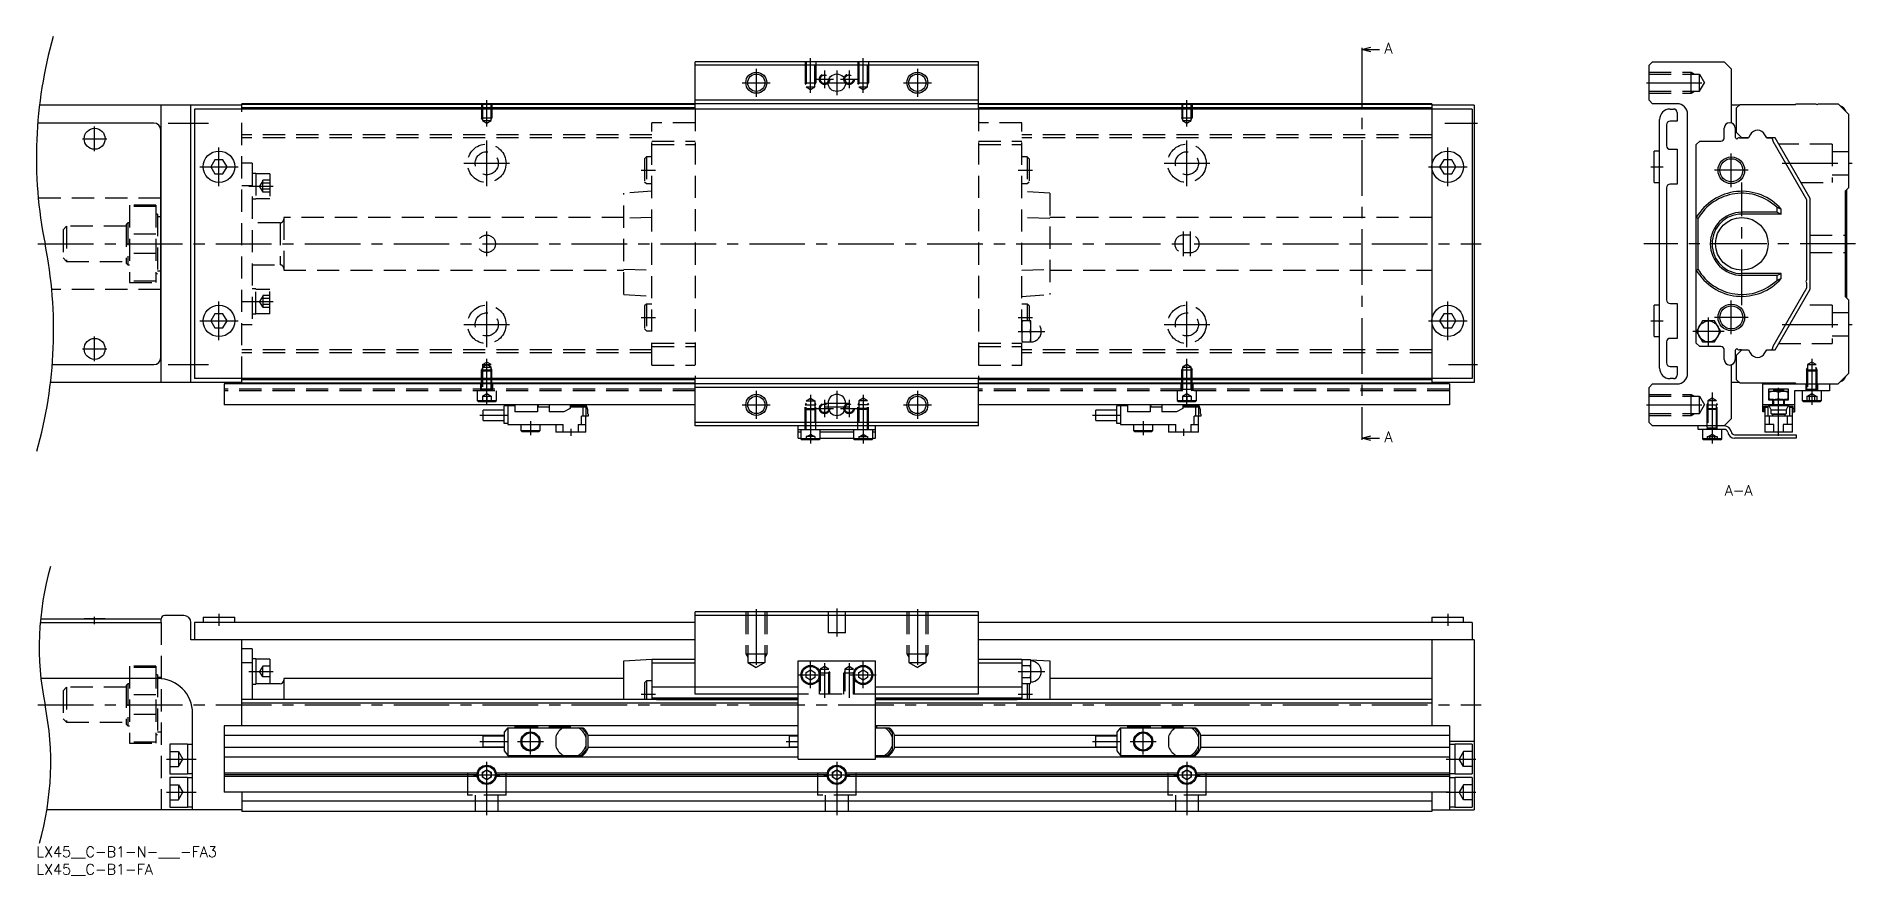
# Model space of a CAD drawing. Extents: x 0 to 520, y -8 to 231.
import ezdxf

# ---------------------------------------------------------------- set-up
doc = ezdxf.new("R2010")
doc.units = 0
doc.header["$LTSCALE"] = 0.5
doc.linetypes.add('CENTER', pattern=[50.8, 31.75, -6.35, 6.35, -6.35])
doc.linetypes.add('DASHED', pattern=[19.05, 12.7, -6.35])
for name, color, linetype in [('MSM_CENTER', 1, 'CENTER'), ('MSM_CONTINUOUS', 7, 'CONTINUOUS'), ('MSM_DASHED', 4, 'DASHED'), ('MSM_NARROW', 5, 'CONTINUOUS'), ('MSM_PART_NUMBER', 7, 'CONTINUOUS')]:
    doc.layers.add(name, color=color, linetype=linetype)
doc.styles.get("Standard").update_dxf_attribs({"font": 'txt.shx', "height": 3, "bigfont": 'bigfont.shx'})

msp = doc.modelspace()

# ---------------------------------------------------------------- texts
at = {"layer": 'MSM_PART_NUMBER'}
for p in [(385.06, 226.5), (385.06, 115.5)]:
    msp.add_text('A', height=3, dxfattribs=at).set_placement(p)
msp.add_text('A-A', height=3, rotation=360, dxfattribs=at).set_placement((482.25, 100.22))

# ---------------------------------------------------------------- blocks, each defined once
blk = doc.blocks.new('*U2')
at = {"layer": 'MSM_PART_NUMBER'}
blk.add_text('LX45__C-B1-N-___-FA3', height=3, dxfattribs=at).set_placement((0, -3))
blk = doc.blocks.new('*U3')
at = {"layer": 'MSM_PART_NUMBER'}
blk.add_text('LX45__C-B1-FA', height=3, dxfattribs=at).set_placement((0, -8))

# ---------------------------------------------------------------- linework, layer by layer
at = {"layer": 'MSM_CENTER'}
for p, q in [((221.14, 215.21), (221.14, 225.12)), ((236.14, 215.21), (236.14, 225.12)), ((378.64, 227.12), (378.64, 117.12)), ((205.64, 222.12), (205.64, 214.12)), ((222.64, 219.12), (227.64, 219.12)), ((225.14, 221.62), (225.14, 216.62)), ((228.64, 221.62), (228.64, 214.62)), ((229.64, 219.12), (234.64, 219.12)), ((232.14, 221.62), (232.14, 216.62)), ((251.64, 222.12), (251.64, 214.12)), ((128.64, 205.61), (128.64, 213.12)), ((201.64, 218.12), (209.64, 218.12)), ((225.14, 218.12), (232.14, 218.12)), ((247.64, 218.12), (255.64, 218.12)), ((328.64, 205.61), (328.64, 213.12)), ((459.88, 218.12), (477.46, 218.12)), ((16.64, 198.62), (16.64, 205.62)), ((37.64, 206.62), (49.14, 206.62)), ((402.32, 206.62), (411.64, 206.62)), ((13.14, 202.12), (20.14, 202.12)), ((52.14, 188.62), (52.14, 199.62)), ((128.64, 188.62), (128.64, 201.62)), ((328.64, 188.62), (328.64, 201.62)), ((403.14, 188.62), (403.14, 199.62)), ((484.14, 188.32), (484.14, 197.92)), ((46.64, 194.12), (57.64, 194.12)), ((122.14, 195.12), (135.14, 195.12)), ((172.74, 193.12), (176.84, 193.12)), ((280.44, 193.12), (284.54, 193.12)), ((322.14, 195.12), (335.14, 195.12)), ((397.64, 194.12), (408.64, 194.12)), ((461.14, 194.12), (464.64, 194.12)), ((488.94, 193.12), (479.34, 193.12)), ((498.67, 195.12), (518.64, 195.12)), ((60.64, 188.58), (67.64, 188.58)), ((487.14, 154.62), (487.14, 189.62)), ((0.46, 172.12), (412.64, 172.12)), ((128.64, 168.62), (128.64, 175.62)), ((327.64, 168.62), (327.64, 175.62)), ((329.64, 168.62), (329.64, 175.62)), ((519.64, 172.12), (459.14, 172.12)), ((484.14, 146.32), (484.14, 155.92)), ((52.14, 144.62), (52.14, 155.62)), ((60.64, 155.67), (67.64, 155.67)), ((128.64, 142.62), (128.64, 155.62)), ((172.74, 151.12), (176.84, 151.12)), ((280.44, 151.12), (284.54, 151.12)), ((328.64, 142.62), (328.64, 155.62)), ((403.14, 144.62), (403.14, 155.62)), ((477.64, 143.12), (477.64, 151.12)), ((488.94, 151.12), (479.34, 151.12)), ((16.64, 138.62), (16.64, 145.62)), ((46.64, 150.12), (57.64, 150.12)), ((122.14, 149.12), (135.14, 149.12)), ((280.44, 147.12), (288.04, 147.12)), ((322.14, 149.12), (335.14, 149.12)), ((397.64, 150.12), (408.64, 150.12)), ((461.14, 150.12), (464.64, 150.12)), ((482.11, 147.12), (473.18, 147.12)), ((498.67, 149.12), (518.64, 149.12)), ((13.14, 142.12), (20.14, 142.12)), ((37.64, 137.62), (49.14, 137.62)), ((128.64, 126.12), (128.64, 139.33)), ((328.64, 126.12), (328.64, 139.33)), ((403.32, 137.62), (411.64, 137.62)), ((507.14, 139.33), (507.14, 126.12)), ((205.64, 130.12), (205.64, 122.12)), ((228.64, 130.12), (228.64, 122.12)), ((251.64, 130.12), (251.64, 122.12)), ((497.64, 117.32), (497.64, 131.02)), ((201.64, 126.12), (209.64, 126.12)), ((221.14, 129.03), (221.14, 115.12)), ((222.64, 125.12), (227.64, 125.12)), ((225.14, 127.62), (225.14, 122.62)), ((225.14, 126.62), (232.14, 126.62)), ((225.14, 125.62), (232.14, 125.62)), ((229.64, 125.12), (234.64, 125.12)), ((232.14, 127.62), (232.14, 122.62)), ((236.14, 129.03), (236.14, 115.12)), ((247.64, 126.12), (255.64, 126.12)), ((459.88, 126.12), (477.46, 126.12)), ((478.64, 129.67), (478.64, 115.1)), ((126.64, 123.17), (134.64, 123.17)), ((141.14, 121.52), (141.14, 117.52)), ((301.64, 123.17), (309.64, 123.17)), ((316.14, 121.52), (316.14, 117.52)), ((152.64, 119.32), (152.64, 117.32)), ((327.64, 119.32), (327.64, 117.32)), ((205.64, 67.76), (205.64, 50.18)), ((228.64, 68), (228.64, 60)), ((251.64, 67.76), (251.64, 50.18)), ((16.64, 63.5), (16.64, 65.6)), ((52.14, 66.5), (52.14, 63)), ((403.14, 66.5), (403.14, 63)), ((221.14, 45.25), (221.14, 52.75)), ((225.14, 52.41), (225.14, 42.5)), ((232.14, 52.41), (232.14, 42.5)), ((236.14, 45.25), (236.14, 52.75)), ((60.64, 50), (67.64, 50)), ((217.39, 49), (224.89, 49)), ((232.39, 49), (239.89, 49)), ((280.44, 50), (288.04, 50)), ((172.74, 43.5), (176.84, 43.5)), ((280.44, 43.5), (284.54, 43.5)), ((0.46, 40.5), (412.64, 40.5)), ((141.14, 26.25), (141.14, 33.75)), ((316.14, 26.25), (316.14, 33.75)), ((126.64, 30), (134.64, 30)), ((137.39, 30), (144.89, 30)), ((214.14, 30), (217.64, 30)), ((301.64, 30), (309.64, 30)), ((312.39, 30), (319.89, 30)), ((37.14, 25), (45.64, 25)), ((128.64, 9), (128.64, 24.25)), ((228.64, 24.25), (228.64, 9)), ((328.64, 24.25), (328.64, 9)), ((402.64, 25), (411.14, 25)), ((124.89, 20.5), (132.39, 20.5)), ((224.89, 20.5), (232.39, 20.5)), ((324.89, 20.5), (332.39, 20.5)), ((37.14, 15.5), (45.64, 15.5)), ((402.64, 15.5), (411.14, 15.5))]:
    msp.add_line(p, q, dxfattribs=at)
at = {"layer": 'MSM_CONTINUOUS'}
for p, q in [((269.14, 224.12), (188.14, 224.12)), ((188.14, 210.62), (188.14, 224.12)), ((269.14, 210.62), (269.14, 224.12)), ((378.64, 227.62), (381.14, 228.29)), ((378.64, 228.12), (378.64, 227.12)), ((381.14, 226.95), (378.64, 227.62)), ((378.64, 227.62), (383.64, 227.62)), ((460.64, 223.12), (461.64, 224.12)), ((461.64, 224.12), (482.14, 224.12)), ((482.14, 224.12), (484.14, 222.12)), ((269.14, 223.12), (188.14, 223.12)), ((460.64, 213.12), (460.64, 223.12)), ((484.14, 222.12), (484.14, 206.66)), ((269.14, 213.12), (188.14, 213.12)), ((461.64, 212.12), (460.64, 213.12)), ((58.64, 211.72), (0.88, 211.72)), ((35.64, 132.52), (35.64, 211.72)), ((44.14, 132.52), (44.14, 211.72)), ((410.14, 210.62), (45.14, 210.62)), ((45.14, 210.62), (45.14, 133.62)), ((398.64, 212.12), (58.64, 212.12)), ((58.64, 210.62), (58.64, 212.12)), ((188.14, 211.92), (58.64, 211.92)), ((188.14, 210.92), (58.64, 210.92)), ((398.64, 211.92), (269.14, 211.92)), ((398.64, 210.92), (269.14, 210.92)), ((398.64, 212.12), (398.64, 132.12)), ((410.64, 211.72), (398.64, 211.72)), ((410.14, 210.62), (410.14, 133.62)), ((410.64, 211.72), (410.64, 132.52)), ((468.64, 212.12), (461.64, 212.12)), ((466.64, 210.62), (467.64, 210.62)), ((468.64, 209.62), (468.64, 207.12)), ((471.64, 135.12), (471.64, 209.12)), ((486.44, 211.72), (484.14, 211.72)), ((485.64, 210.92), (486.64, 211.92)), ((485.64, 203.87), (485.64, 210.92)), ((486.64, 211.92), (502.44, 211.92)), ((502.44, 211.92), (502.64, 212.12)), ((502.64, 212.12), (508.24, 212.12)), ((509.04, 212.12), (514.64, 212.12)), ((514.64, 212.12), (517.64, 209.12)), ((517.64, 209.12), (517.64, 188.12)), ((33.54, 206.62), (0.38, 206.62)), ((35.54, 139.62), (35.54, 204.62)), ((463.64, 136.62), (463.64, 207.62)), ((465.64, 206.12), (465.64, 200.12)), ((468.64, 207.12), (466.64, 207.12)), ((482.14, 202.47), (482.14, 205.17)), ((485.24, 205.17), (485.24, 202.87)), ((487.14, 202.37), (485.64, 203.87)), ((489.54, 203.27), (489.03, 202.37)), ((494.25, 202.37), (493.74, 203.27)), ((35.64, 202.22), (35.54, 202.22)), ((35.64, 197.72), (35.54, 197.72)), ((462.14, 189.62), (462.14, 198.62)), ((463.64, 198.62), (462.14, 198.62)), ((466.64, 199.12), (468.64, 199.12)), ((468.64, 199.12), (468.64, 189.12)), ((474.14, 200.47), (475.14, 201.47)), ((474.14, 143.77), (474.14, 200.47)), ((475.14, 201.47), (481.14, 201.47)), ((486.44, 202.42), (487.09, 202.42)), ((487.09, 202.42), (487.14, 202.37)), ((487.14, 202.37), (489.03, 202.37)), ((489.03, 202.37), (487.14, 202.37)), ((494.25, 202.37), (495.51, 202.37)), ((496.64, 202.37), (494.25, 202.37)), ((496.03, 201.62), (496.03, 201.42)), ((496.03, 201.42), (505.64, 184.79)), ((506.64, 185.05), (496.64, 202.37)), ((50.99, 196.12), (49.83, 194.12)), ((49.83, 194.12), (50.99, 192.12)), ((53.3, 196.12), (50.99, 196.12)), ((54.45, 194.12), (53.3, 196.12)), ((53.3, 192.12), (54.45, 194.12)), ((401.99, 196.12), (400.83, 194.12)), ((400.83, 194.12), (401.99, 192.12)), ((404.3, 196.12), (401.99, 196.12)), ((405.45, 194.12), (404.3, 196.12)), ((404.3, 192.12), (405.45, 194.12)), ((50.99, 192.12), (53.3, 192.12)), ((401.99, 192.12), (404.3, 192.12)), ((462.14, 189.62), (463.64, 189.62)), ((465.64, 188.12), (465.64, 156.12)), ((468.64, 189.12), (466.64, 189.12)), ((517.64, 188.12), (516.64, 187.12)), ((516.64, 187.12), (516.64, 157.12)), ((517.14, 156.62), (517.14, 187.62)), ((35.64, 185.12), (35.54, 185.12)), ((497.2, 181.12), (497.2, 182.49)), ((498.42, 180.62), (498.42, 182.01)), ((505.64, 184.79), (505.64, 161.77)), ((506.64, 159.2), (506.64, 185.05)), ((35.64, 179.87), (35.54, 179.87)), ((474.64, 179.36), (474.14, 179.61)), ((474.64, 164.89), (474.64, 179.36)), ((497.2, 181.12), (487.14, 181.12)), ((498.42, 180.62), (487.14, 180.62)), ((497.2, 181.12), (498.42, 180.62)), ((35.54, 164.37), (35.64, 164.37)), ((474.14, 164.64), (474.64, 164.89)), ((498.42, 163.62), (487.14, 163.62)), ((497.2, 163.12), (487.14, 163.12)), ((498.42, 163.62), (497.2, 163.12)), ((497.2, 161.76), (497.2, 163.12)), ((498.42, 162.24), (498.42, 163.62)), ((35.64, 159.12), (35.54, 159.12)), ((505.64, 159.46), (496.03, 142.82)), ((496.64, 141.87), (506.64, 159.2)), ((505.64, 160.97), (505.64, 159.46)), ((516.64, 157.12), (517.64, 156.12)), ((517.64, 156.12), (517.64, 135.12)), ((50.99, 152.12), (49.83, 150.12)), ((53.3, 152.12), (50.99, 152.12)), ((54.45, 150.12), (53.3, 152.12)), ((401.99, 152.12), (400.83, 150.12)), ((404.3, 152.12), (401.99, 152.12)), ((405.45, 150.12), (404.3, 152.12)), ((462.14, 145.62), (462.14, 154.62)), ((463.64, 154.62), (462.14, 154.62)), ((466.64, 155.12), (468.64, 155.12)), ((468.64, 155.12), (468.64, 145.12)), ((35.64, 146.52), (35.54, 146.52)), ((49.83, 150.12), (50.99, 148.12)), ((50.99, 148.12), (53.3, 148.12)), ((53.3, 148.12), (54.45, 150.12)), ((400.83, 150.12), (401.99, 148.12)), ((401.99, 148.12), (404.3, 148.12)), ((404.3, 148.12), (405.45, 150.12)), ((462.14, 145.62), (463.64, 145.62)), ((475.91, 150.12), (474.18, 147.12)), ((474.18, 147.12), (475.91, 144.12)), ((479.37, 150.12), (475.91, 150.12)), ((481.11, 147.12), (479.37, 150.12)), ((479.37, 144.12), (481.11, 147.12)), ((35.54, 142.02), (35.64, 142.02)), ((465.64, 144.12), (465.64, 138.12)), ((468.64, 145.12), (466.64, 145.12)), ((475.14, 142.77), (474.14, 143.77)), ((481.14, 142.77), (475.14, 142.77)), ((475.91, 144.12), (479.37, 144.12)), ((482.14, 139.07), (482.14, 141.77)), ((485.24, 141.37), (485.24, 139.07)), ((485.64, 140.37), (487.14, 141.87)), ((485.64, 133.32), (485.64, 140.37)), ((487.09, 141.82), (486.44, 141.82)), ((487.14, 141.87), (489.03, 141.87)), ((489.03, 141.87), (489.54, 140.98)), ((493.74, 140.98), (494.25, 141.87)), ((494.25, 141.87), (496.64, 141.87)), ((496.03, 142.82), (496.03, 142.62)), ((4.55, 137.62), (33.54, 137.62)), ((466.64, 137.12), (468.64, 137.12)), ((468.64, 137.12), (468.64, 134.62)), ((484.14, 137.59), (484.14, 122.12)), ((517.64, 135.12), (514.64, 132.12)), ((58.64, 132.52), (4.05, 132.52)), ((410.14, 133.62), (45.14, 133.62)), ((53.64, 132.12), (53.64, 126.12)), ((188.14, 132.12), (53.64, 132.12)), ((58.64, 132.12), (58.64, 133.62)), ((188.14, 133.32), (58.64, 133.32)), ((188.14, 132.32), (58.64, 132.32)), ((188.14, 120.12), (188.14, 133.62)), ((403.64, 132.12), (188.14, 132.12)), ((269.14, 131.12), (188.14, 131.12)), ((269.14, 120.12), (269.14, 133.62)), ((398.64, 133.32), (269.14, 133.32)), ((398.64, 132.32), (269.14, 132.32)), ((410.64, 132.52), (398.64, 132.52)), ((403.64, 132.12), (403.64, 126.12)), ((460.64, 131.12), (461.64, 132.12)), ((460.64, 121.12), (460.64, 131.12)), ((461.64, 132.12), (468.64, 132.12)), ((467.64, 133.62), (466.64, 133.62)), ((486.44, 132.52), (484.14, 132.52)), ((486.64, 132.32), (485.64, 133.32)), ((502.44, 132.32), (486.64, 132.32)), ((493.14, 124.12), (493.14, 132.12)), ((493.14, 132.12), (514.64, 132.12)), ((500.49, 130.62), (494.79, 130.62)), ((494.79, 130.62), (494.79, 127.62)), ((494.89, 130.02), (500.39, 130.02)), ((494.89, 130.02), (494.89, 127.62)), ((494.89, 129.78), (495.56, 129.96)), ((495.56, 129.96), (495.91, 130.01)), ((495.91, 130.01), (496.27, 130.02)), ((496.34, 130.52), (496.14, 130.32)), ((496.14, 130.32), (496.14, 130.02)), ((496.14, 130.32), (499.14, 130.32)), ((496.27, 130.02), (496.36, 130.02)), ((496.34, 130.52), (498.94, 130.52)), ((496.36, 130.02), (497, 129.95)), ((497, 129.95), (497.64, 129.78)), ((497.64, 129.78), (498.31, 129.96)), ((498.31, 129.96), (498.66, 130.01)), ((498.66, 130.01), (499.02, 130.02)), ((499.14, 130.32), (498.94, 130.52)), ((499.02, 130.02), (499.11, 130.02)), ((499.11, 130.02), (499.75, 129.95)), ((499.14, 130.02), (499.14, 130.32)), ((499.75, 129.95), (500.39, 129.78)), ((500.39, 127.62), (500.39, 130.02)), ((500.49, 127.62), (500.49, 130.62)), ((512.14, 130.12), (502.14, 130.12)), ((502.14, 130.12), (502.14, 124.12)), ((502.64, 132.12), (502.44, 132.32)), ((502.64, 132.12), (502.44, 132.32)), ((502.64, 132.12), (502.44, 132.32)), ((504.39, 130.12), (504.39, 127.42)), ((507.14, 130.62), (506.64, 130.12)), ((507.64, 130.12), (507.14, 130.62)), ((509.89, 127.42), (509.89, 130.12)), ((512.14, 132.12), (512.14, 130.12)), ((188.14, 126.12), (53.64, 126.12)), ((136.64, 125.82), (133.64, 125.82)), ((133.64, 120.82), (133.64, 125.82)), ((134.64, 125.82), (134.64, 120.52)), ((136.64, 126.12), (136.64, 124.12)), ((143.14, 126.12), (143.14, 124.12)), ((143.39, 125.82), (143.14, 125.82)), ((143.39, 125.52), (143.39, 125.82)), ((146.44, 125.52), (143.39, 125.52)), ((146.44, 126.12), (146.44, 124.12)), ((152.44, 125.14), (150.69, 124.12)), ((152.44, 126.12), (152.44, 125.14)), ((157.18, 125.82), (152.44, 125.82)), ((157.01, 125.52), (152.44, 125.52)), ((156.08, 125.52), (156.08, 122.88)), ((156.94, 125.52), (156.94, 122.88)), ((157.01, 125.52), (157.01, 125.82)), ((157.5, 124.74), (157.18, 125.82)), ((157.5, 123.62), (157.5, 124.74)), ((226.14, 126.62), (226.14, 125.62)), ((231.14, 125.62), (231.14, 126.62)), ((403.64, 126.12), (269.14, 126.12)), ((311.64, 125.82), (308.64, 125.82)), ((308.64, 120.82), (308.64, 125.82)), ((309.64, 125.82), (309.64, 120.52)), ((311.64, 126.12), (311.64, 124.12)), ((318.14, 126.12), (318.14, 124.12)), ((318.39, 125.82), (318.14, 125.82)), ((318.39, 125.52), (318.39, 125.82)), ((321.44, 125.52), (318.39, 125.52)), ((321.44, 126.12), (321.44, 124.12)), ((327.44, 125.14), (325.69, 124.12)), ((327.44, 126.12), (327.44, 125.14)), ((332.18, 125.82), (327.44, 125.82)), ((332.01, 125.52), (327.44, 125.52)), ((331.08, 125.52), (331.08, 122.88)), ((331.94, 125.52), (331.94, 122.88)), ((332.01, 125.52), (332.01, 125.82)), ((332.5, 124.74), (332.18, 125.82)), ((332.5, 123.62), (332.5, 124.74)), ((502.14, 126.12), (493.14, 126.12)), ((493.54, 125.14), (493.14, 125.14)), ((493.54, 124.12), (493.54, 125.72)), ((493.54, 125.72), (494.64, 125.72)), ((493.69, 125.72), (493.69, 118.32)), ((493.69, 125.52), (494.64, 125.52)), ((494.54, 125.52), (494.54, 122.88)), ((500.64, 125.82), (494.64, 125.82)), ((494.64, 125.52), (494.64, 125.82)), ((494.79, 127.62), (500.49, 127.62)), ((495.53, 127.7), (494.89, 127.87)), ((495.1, 125.44), (494.91, 125.82)), ((495.52, 124.74), (495.1, 125.44)), ((495.52, 124.74), (499.76, 124.74)), ((495.52, 123.62), (495.52, 124.74)), ((496.17, 127.63), (495.53, 127.7)), ((495.94, 127.62), (495.94, 126.12)), ((496.14, 127.62), (496.14, 126.12)), ((496.27, 127.62), (496.17, 127.63)), ((496.62, 127.64), (496.27, 127.62)), ((496.97, 127.69), (496.62, 127.64)), ((497.64, 127.87), (496.97, 127.69)), ((497.64, 127.87), (497.64, 129.78)), ((498.28, 127.7), (497.64, 127.87)), ((498.92, 127.63), (498.28, 127.7)), ((499.02, 127.62), (498.92, 127.63)), ((499.33, 127.64), (499.02, 127.62)), ((499.14, 126.12), (499.14, 127.62)), ((499.37, 127.64), (499.33, 127.64)), ((499.34, 126.12), (499.34, 127.62)), ((499.72, 127.69), (499.37, 127.64)), ((500.39, 127.87), (499.72, 127.69)), ((499.96, 125.06), (499.76, 124.74)), ((499.76, 124.74), (499.76, 123.62)), ((500.37, 125.82), (499.96, 125.06)), ((500.64, 125.82), (500.64, 125.52)), ((500.64, 125.72), (501.74, 125.72)), ((500.64, 125.52), (501.59, 125.52)), ((500.74, 125.52), (500.74, 122.88)), ((501.59, 118.32), (501.59, 125.72)), ((501.74, 125.72), (501.74, 124.12)), ((501.74, 125.14), (502.14, 125.14)), ((504.39, 127.42), (504.69, 127.12)), ((504.39, 127.42), (509.89, 127.42)), ((504.69, 127.12), (509.59, 127.12)), ((509.59, 127.12), (509.89, 127.42)), ((127.64, 121.67), (127.64, 124.67)), ((133.64, 124.67), (127.64, 124.67)), ((127.64, 121.67), (133.64, 121.67)), ((134.64, 120.82), (133.64, 120.82)), ((134.64, 120.52), (150.49, 120.52)), ((143.14, 124.12), (136.64, 124.12)), ((138.39, 120.52), (138.39, 118.82)), ((143.89, 118.82), (143.89, 120.52)), ((150.69, 124.12), (146.44, 124.12)), ((148.34, 120.52), (148.34, 118.32)), ((150.49, 118.32), (150.49, 120.52)), ((154.8, 120.52), (156.94, 120.52)), ((154.8, 120.52), (154.8, 118.32)), ((157.64, 122.88), (155.71, 122.88)), ((155.71, 120.52), (155.71, 122.88)), ((156.94, 118.32), (156.94, 122.88)), ((157.64, 123.47), (157.5, 123.62)), ((157.64, 123.47), (157.64, 122.88)), ((269.14, 121.12), (188.14, 121.12)), ((269.14, 120.12), (188.14, 120.12)), ((217.64, 116.62), (217.64, 120.12)), ((239.64, 116.62), (239.64, 120.12)), ((302.64, 121.67), (302.64, 124.67)), ((308.64, 124.67), (302.64, 124.67)), ((302.64, 121.67), (308.64, 121.67)), ((309.64, 120.82), (308.64, 120.82)), ((309.64, 120.52), (325.49, 120.52)), ((318.14, 124.12), (311.64, 124.12)), ((313.39, 120.52), (313.39, 118.82)), ((318.89, 118.82), (318.89, 120.52)), ((325.69, 124.12), (321.44, 124.12)), ((323.34, 120.52), (323.34, 118.32)), ((325.49, 118.32), (325.49, 120.52)), ((329.8, 120.52), (331.94, 120.52)), ((329.8, 120.52), (329.8, 118.32)), ((332.64, 122.88), (330.71, 122.88)), ((330.71, 120.52), (330.71, 122.88)), ((331.94, 118.32), (331.94, 122.88)), ((332.64, 123.47), (332.5, 123.62)), ((332.64, 123.47), (332.64, 122.88)), ((461.64, 120.12), (460.64, 121.12)), ((482.14, 120.12), (461.64, 120.12)), ((474.64, 119.12), (474.64, 120.12)), ((484.14, 122.12), (482.14, 120.12)), ((493.54, 124.12), (493.14, 124.12)), ((501.59, 122.88), (493.69, 122.88)), ((496.31, 120.52), (493.69, 120.52)), ((495.09, 120.52), (495.09, 122.88)), ((495.52, 123.62), (499.76, 123.62)), ((495.88, 123.47), (495.52, 123.62)), ((495.88, 123.47), (499.4, 123.47)), ((495.88, 123.47), (495.88, 122.88)), ((496.31, 118.32), (496.31, 120.52)), ((501.59, 120.52), (498.97, 120.52)), ((498.97, 120.52), (498.97, 118.32)), ((499.76, 123.62), (499.4, 123.47)), ((499.4, 123.47), (499.4, 122.88)), ((500.19, 120.52), (500.19, 122.88)), ((501.74, 124.12), (502.14, 124.12)), ((138.39, 118.82), (138.69, 118.52)), ((138.39, 118.82), (143.89, 118.82)), ((138.69, 118.52), (143.59, 118.52)), ((143.59, 118.52), (143.89, 118.82)), ((156.94, 118.32), (148.34, 118.32)), ((217.64, 119.12), (239.64, 119.12)), ((217.64, 118.39), (218.39, 118.39)), ((217.64, 116.62), (218.39, 116.62)), ((218.39, 119.12), (218.39, 116.42)), ((218.39, 116.42), (218.69, 116.12)), ((223.89, 116.42), (218.39, 116.42)), ((223.59, 116.12), (218.69, 116.12)), ((223.59, 116.12), (223.89, 116.42)), ((223.89, 116.42), (223.89, 119.12)), ((223.89, 118.39), (233.39, 118.39)), ((223.89, 116.62), (233.39, 116.62)), ((233.39, 119.12), (233.39, 116.42)), ((238.89, 116.42), (233.39, 116.42)), ((233.39, 116.42), (233.69, 116.12)), ((238.59, 116.12), (233.69, 116.12)), ((238.59, 116.12), (238.89, 116.42)), ((238.89, 116.42), (238.89, 119.12)), ((238.89, 118.39), (239.64, 118.39)), ((238.89, 116.62), (239.64, 116.62)), ((313.39, 118.82), (313.69, 118.52)), ((313.39, 118.82), (318.89, 118.82)), ((313.69, 118.52), (318.59, 118.52)), ((318.59, 118.52), (318.89, 118.82)), ((331.94, 118.32), (323.34, 118.32)), ((378.64, 116.62), (381.14, 117.29)), ((378.64, 117.12), (378.64, 116.12)), ((381.14, 115.95), (378.64, 116.62)), ((378.64, 116.62), (383.64, 116.62)), ((482.14, 119.12), (474.64, 119.12)), ((475.89, 119.12), (475.89, 116.42)), ((481.39, 116.42), (475.89, 116.42)), ((475.89, 116.42), (476.19, 116.12)), ((481.09, 116.12), (476.19, 116.12)), ((481.09, 116.12), (481.39, 116.42)), ((481.39, 116.42), (481.39, 119.12)), ((485.09, 117.62), (502.64, 117.62)), ((502.64, 116.62), (485.09, 116.62)), ((501.59, 118.32), (493.69, 118.32)), ((502.64, 117.62), (502.64, 116.62)), ((1.12, 64), (35.64, 64)), ((1.21, 65), (35.54, 65)), ((13.64, 65.1), (19.64, 65.1)), ((13.64, 65.1), (13.64, 65)), ((19.64, 65), (19.64, 65.1)), ((35.54, 65), (35.54, 64)), ((35.64, 64), (35.64, 65)), ((42.14, 66), (36.64, 66)), ((44.14, 59), (44.14, 64)), ((45.14, 64), (45.14, 59)), ((188.14, 64), (45.14, 64)), ((47.64, 65.5), (47.64, 64)), ((47.64, 65.5), (56.64, 65.5)), ((56.64, 64), (56.64, 65.5)), ((269.14, 67), (188.14, 67)), ((188.14, 43.5), (188.14, 67)), ((269.14, 66), (188.14, 66)), ((269.14, 43.5), (269.14, 67)), ((410.14, 64), (269.14, 64)), ((398.64, 65.5), (398.64, 64)), ((398.64, 65.5), (407.64, 65.5)), ((407.64, 64), (407.64, 65.5)), ((410.14, 64), (410.14, 59)), ((188.14, 59), (44.14, 59)), ((58.64, 34.5), (58.64, 59)), ((410.64, 59), (269.14, 59)), ((398.64, 59), (398.64, 34.5)), ((410.64, 59), (410.64, 10.5)), ((61.64, 56.5), (58.64, 56.5)), ((61.64, 52.5), (58.64, 52.5)), ((61.64, 56.5), (61.64, 42)), ((62.64, 53.65), (61.64, 53.65)), ((62.64, 53.65), (62.64, 46.35)), ((66.64, 53.5), (62.64, 53.5)), ((66.64, 53.5), (66.64, 46.5)), ((167.84, 53), (175.84, 53.5)), ((167.84, 42), (167.84, 53)), ((175.84, 53.5), (188.14, 53.5)), ((175.84, 53.5), (175.84, 42)), ((175.84, 52.5), (188.14, 52.5)), ((217.64, 53), (239.64, 53)), ((217.64, 25), (217.64, 53)), ((239.64, 25), (239.64, 53)), ((269.14, 53.5), (281.44, 53.5)), ((269.14, 52.5), (281.44, 52.5)), ((281.44, 53.5), (282.01, 53.46)), ((281.44, 53.5), (281.44, 42)), ((281.57, 53.46), (281.44, 53)), ((281.45, 52.41), (281.44, 52.6)), ((281.57, 53.46), (283.92, 53.46)), ((284.04, 53), (283.92, 53.46)), ((283.95, 53.34), (289.44, 53)), ((284.04, 47), (284.04, 53)), ((289.44, 53), (289.44, 42)), ((34.64, 48), (1.31, 48)), ((70.64, 48), (70.64, 42)), ((167.84, 48), (70.64, 48)), ((174.24, 47.3), (173.74, 46.8)), ((173.74, 46.8), (173.74, 42)), ((175.84, 47.3), (174.24, 47.3)), ((174.24, 47.3), (174.24, 42)), ((219.89, 49.72), (221.14, 50.44)), ((219.89, 48.28), (219.89, 49.72)), ((221.14, 47.56), (219.89, 48.28)), ((221.14, 50.44), (222.39, 49.72)), ((222.39, 48.28), (221.14, 47.56)), ((222.39, 49.72), (222.39, 48.28)), ((234.89, 49.72), (236.14, 50.44)), ((234.89, 48.28), (234.89, 49.72)), ((236.14, 47.56), (234.89, 48.28)), ((236.14, 50.44), (237.39, 49.72)), ((237.39, 48.28), (236.14, 47.56)), ((237.39, 49.72), (237.39, 48.28)), ((281.44, 47), (281.57, 46.54)), ((281.57, 51.73), (283.92, 51.73)), ((281.57, 48.27), (283.92, 48.27)), ((283.92, 46.54), (284.04, 47)), ((398.64, 48), (289.44, 48)), ((217.64, 42), (58.64, 42)), ((61.64, 46.35), (62.64, 46.35)), ((69.64, 46.5), (62.64, 46.5)), ((217.64, 45.5), (175.84, 45.5)), ((217.64, 42.4), (175.84, 42.4)), ((177.14, 42), (217.64, 42)), ((217.64, 43.5), (188.14, 43.5)), ((281.44, 45.5), (239.64, 45.5)), ((269.14, 43.5), (239.64, 43.5)), ((281.44, 42.4), (239.64, 42.4)), ((398.64, 42), (239.64, 42)), ((239.64, 42), (280.14, 42)), ((281.57, 46.54), (283.92, 46.54)), ((283.04, 46.54), (283.04, 42)), ((283.54, 46.54), (283.54, 42)), ((44.64, 10.5), (44.64, 38)), ((217.64, 41), (58.64, 41)), ((398.64, 41), (239.64, 41)), ((53.64, 34.5), (53.64, 15.5)), ((217.64, 34.5), (53.64, 34.5)), ((133.64, 31.7), (53.64, 31.7)), ((127.64, 28.5), (127.64, 31.5)), ((133.64, 31.5), (127.64, 31.5)), ((134.64, 33.95), (133.64, 32.69)), ((133.64, 32.69), (133.64, 27.3)), ((134.64, 33.95), (156.08, 33.95)), ((134.64, 33.95), (134.64, 26.05)), ((136.64, 34.5), (136.64, 33.95)), ((143.14, 34.1), (136.64, 34.1)), ((143.14, 34.5), (143.14, 33.95)), ((146.44, 34.5), (146.44, 33.95)), ((152.44, 34.1), (146.44, 34.1)), ((148.34, 31.33), (148.34, 28.67)), ((150.69, 34.1), (150.69, 34.5)), ((152.44, 34.5), (152.44, 33.95)), ((156.94, 32.55), (155.71, 33.95)), ((156.94, 32.55), (156.94, 27.45)), ((157.64, 28.24), (157.64, 31.76)), ((217.64, 31.7), (157.64, 31.7)), ((215.14, 28.5), (215.14, 31.5)), ((217.64, 31.5), (215.14, 31.5)), ((403.64, 34.5), (239.64, 34.5)), ((239.94, 34.1), (239.64, 34.1)), ((239.64, 33.95), (243.58, 33.95)), ((239.94, 34.5), (239.94, 33.95)), ((244.44, 32.55), (243.21, 33.95)), ((244.44, 32.55), (244.44, 27.45)), ((245.14, 28.24), (245.14, 31.76)), ((308.64, 31.7), (245.14, 31.7)), ((302.64, 28.5), (302.64, 31.5)), ((308.64, 31.5), (302.64, 31.5)), ((309.64, 33.95), (308.64, 32.69)), ((308.64, 32.69), (308.64, 27.3)), ((309.64, 33.95), (331.08, 33.95)), ((309.64, 33.95), (309.64, 26.05)), ((311.64, 34.5), (311.64, 33.95)), ((318.14, 34.1), (311.64, 34.1)), ((318.14, 34.5), (318.14, 33.95)), ((321.44, 34.5), (321.44, 33.95)), ((327.44, 34.1), (321.44, 34.1)), ((323.34, 31.33), (323.34, 28.67)), ((325.69, 34.1), (325.69, 34.5)), ((327.44, 34.5), (327.44, 33.95)), ((331.94, 32.55), (330.71, 33.95)), ((331.94, 32.55), (331.94, 27.45)), ((332.64, 28.24), (332.64, 31.76)), ((403.64, 31.7), (332.64, 31.7)), ((403.64, 34.5), (403.64, 10.5)), ((43.14, 29.25), (38.14, 29.25)), ((38.14, 29.25), (38.14, 20.75)), ((43.14, 29.25), (43.14, 20.75)), ((44.64, 29.15), (43.14, 29.15)), ((133.64, 28.3), (53.64, 28.3)), ((127.64, 28.5), (133.64, 28.5)), ((133.64, 27.3), (134.64, 26.05)), ((134.64, 26.05), (156.08, 26.05)), ((136.64, 26.05), (136.64, 25.5)), ((143.14, 26.05), (143.14, 25.5)), ((146.44, 26.05), (146.44, 25.5)), ((152.44, 26.05), (152.44, 25.5)), ((155.71, 26.05), (156.94, 27.45)), ((217.64, 28.3), (157.64, 28.3)), ((215.14, 28.5), (217.64, 28.5)), ((239.64, 26.05), (243.58, 26.05)), ((239.94, 26.05), (239.94, 25.5)), ((243.21, 26.05), (244.44, 27.45)), ((308.64, 28.3), (245.14, 28.3)), ((302.64, 28.5), (308.64, 28.5)), ((308.64, 27.3), (309.64, 26.05)), ((309.64, 26.05), (331.08, 26.05)), ((311.64, 26.05), (311.64, 25.5)), ((318.14, 26.05), (318.14, 25.5)), ((321.44, 26.05), (321.44, 25.5)), ((327.44, 26.05), (327.44, 25.5)), ((330.71, 26.05), (331.94, 27.45)), ((403.64, 28.3), (332.64, 28.3)), ((410.64, 30), (403.64, 30)), ((405.14, 29.15), (403.64, 29.15)), ((410.14, 29.25), (405.14, 29.25)), ((405.14, 29.25), (405.14, 20.75)), ((410.14, 29.25), (410.14, 20.75)), ((43.14, 20.85), (44.64, 20.85)), ((217.64, 25.5), (53.64, 25.5)), ((125.94, 21), (53.64, 21)), ((127.39, 21.22), (128.64, 21.94)), ((127.39, 19.78), (127.39, 21.22)), ((128.64, 21.94), (129.89, 21.22)), ((129.89, 21.22), (129.89, 19.78)), ((225.94, 21), (131.35, 21)), ((143.14, 25.9), (136.64, 25.9)), ((152.44, 25.9), (146.44, 25.9)), ((150.69, 25.9), (150.69, 25.5)), ((217.64, 25), (239.64, 25)), ((227.39, 21.22), (228.64, 21.94)), ((227.39, 19.78), (227.39, 21.22)), ((228.64, 21.94), (229.89, 21.22)), ((229.89, 21.22), (229.89, 19.78)), ((325.94, 21), (231.35, 21)), ((239.94, 25.9), (239.64, 25.9)), ((403.64, 25.5), (239.64, 25.5)), ((318.14, 25.9), (311.64, 25.9)), ((327.44, 25.9), (321.44, 25.9)), ((325.69, 25.9), (325.69, 25.5)), ((327.39, 21.22), (328.64, 21.94)), ((327.39, 19.78), (327.39, 21.22)), ((328.64, 21.94), (329.89, 21.22)), ((329.89, 21.22), (329.89, 19.78)), ((403.64, 21), (331.35, 21)), ((403.64, 20.85), (405.14, 20.85)), ((38.14, 20.75), (43.14, 20.75)), ((43.14, 19.75), (38.14, 19.75)), ((38.14, 19.75), (38.14, 11.25)), ((43.14, 19.75), (43.14, 11.25)), ((44.64, 19.65), (43.14, 19.65)), ((125.89, 20.5), (53.64, 20.5)), ((125.94, 20), (53.64, 20)), ((128.64, 19.06), (127.39, 19.78)), ((129.89, 19.78), (128.64, 19.06)), ((225.94, 20), (131.35, 20)), ((225.89, 20.5), (131.39, 20.5)), ((228.64, 19.06), (227.39, 19.78)), ((229.89, 19.78), (228.64, 19.06)), ((325.94, 20), (231.35, 20)), ((325.89, 20.5), (231.39, 20.5)), ((328.64, 19.06), (327.39, 19.78)), ((329.89, 19.78), (328.64, 19.06)), ((403.64, 20), (331.35, 20)), ((403.64, 20.5), (331.39, 20.5)), ((405.14, 19.65), (403.64, 19.65)), ((405.14, 20.75), (410.14, 20.75)), ((410.14, 19.75), (405.14, 19.75)), ((405.14, 19.75), (405.14, 11.25)), ((410.14, 19.75), (410.14, 11.25)), ((58.64, 10.5), (3.01, 10.5)), ((38.14, 11.25), (43.14, 11.25)), ((43.14, 11.35), (44.64, 11.35)), ((403.64, 15.5), (53.64, 15.5)), ((58.64, 15.5), (58.64, 10)), ((398.64, 13), (58.64, 13)), ((398.64, 15.5), (398.64, 10)), ((398.64, 10.5), (410.64, 10.5)), ((403.64, 11.35), (405.14, 11.35)), ((405.14, 11.25), (410.14, 11.25)), ((398.64, 10), (58.64, 10))]:
    msp.add_line(p, q, dxfattribs=at)
for centre, radius in [((205.64, 218.12), 2.46), ((228.64, 218.12), 2.5), ((251.64, 218.12), 2.46), ((16.64, 202.12), 3), ((52.14, 194.12), 4.5), ((403.14, 194.12), 4.5), ((484.14, 193.12), 3.8), ((484.14, 193.12), 3.3), ((487.14, 172.12), 7.5), ((52.14, 150.12), 4.5), ((403.14, 150.12), 4.5), ((484.14, 151.12), 3.8), ((484.14, 151.12), 3.3), ((477.64, 147.12), 3), ((16.64, 142.12), 3), ((205.64, 126.12), 2.46), ((251.64, 126.12), 2.46), ((221.14, 49), 2.75), ((221.14, 49), 2.45), ((236.14, 49), 2.75), ((236.14, 49), 2.45), ((141.14, 30), 2.75), ((141.14, 30), 2.45), ((316.14, 30), 2.75), ((316.14, 30), 2.45), ((128.64, 20.5), 2.75), ((128.64, 20.5), 2.45), ((128.64, 20.5), 1.25), ((228.64, 20.5), 2.75), ((228.64, 20.5), 2.45), ((228.64, 20.5), 1.25), ((328.64, 20.5), 2.75), ((328.64, 20.5), 2.45), ((328.64, 20.5), 1.25)]:
    msp.add_circle(centre, radius, dxfattribs=at)
for centre, radius, start, end in [((466.64, 207.62), 3, 90, 180), ((467.64, 209.62), 1, 0, 90), ((468.64, 209.12), 3, 0, 90), ((508.64, 212.42), 0.5, 216.8699, 323.1301), ((514.14, 208.72), 3, 21.8151, 68.1849), ((33.54, 204.62), 2, 0, 90), ((466.64, 206.12), 1, 90, 180), ((483.69, 205.17), 1.55, 0, 180), ((486.24, 202.87), 1, 180, 239.9081), ((491.8, 201.97), 2.6, 93.4107, 150), ((491.49, 201.97), 2.6, 30, 86.5893), ((466.64, 200.12), 1, 180, 270), ((481.14, 202.47), 1, 270, 0), ((486.44, 201.62), 0.8, 90, 151.2511), ((495.23, 201.62), 0.8, 0, 69.6276), ((466.64, 188.12), 1, 90, 180), ((487.14, 172.12), 15, 41.2361, 150.0736), ((487.14, 172.12), 14.44, 45.8486, 149.949), ((492.99, 169.83), 13.33, 65.9851, 71.6163), ((487.14, 172.12), 9, 90, 270), ((487.14, 172.12), 8.5, 90, 270), ((487.14, 172.12), 15, 209.9264, 318.7639), ((487.14, 172.12), 14.44, 210.051, 314.1514), ((493.02, 174.35), 13.26, 288.3686, 294.03), ((505.94, 161.37), 0.5, 126.8699, 233.1301), ((466.64, 156.12), 1, 180, 270), ((466.64, 144.12), 1, 90, 180), ((481.14, 141.77), 1, 0, 90), ((486.24, 141.37), 1, 120.0919, 180), ((486.44, 142.62), 0.8, 208.7489, 270), ((491.8, 142.28), 2.6, 210, 266.5893), ((491.49, 142.28), 2.6, 273.4107, 330), ((495.23, 142.62), 0.8, 290.3641, 0), ((33.54, 139.62), 2, 270, 0), ((466.64, 136.62), 3, 180, 270), ((466.64, 138.12), 1, 180, 270), ((468.64, 135.12), 3, 270, 0), ((483.69, 139.07), 1.55, 180, 0), ((467.64, 134.62), 1, 270, 0), ((514.14, 135.52), 3, 291.8137, 338.1863), ((228.64, 126.62), 2.5, 0, 180), ((228.64, 125.62), 2.5, 180, 0), ((482.14, 118.12), 2, 12.5633, 90), ((482.14, 118.12), 1, 15.5148, 90), ((485.09, 118.62), 2, 186.6761, 270), ((485.09, 118.62), 1, 183.7247, 270), ((36.64, 65), 1, 90, 180), ((42.14, 64), 2, 0, 90), ((284.75, 52.57), 3.31, 164.2277, 179.4294), ((284.75, 52.63), 3.31, 180.5738, 195.7691), ((280.73, 52.56), 3.31, 0.5738, 15.7691), ((280.73, 52.63), 3.31, 344.2277, 359.4294), ((284.04, 50), 3, 270, 90), ((34.64, 38), 10, 0, 90), ((69.64, 47.5), 1, 270, 0), ((294.33, 49.95), 12.89, 172.0306, 179.7562), ((294.9, 50.1), 13.46, 180.407, 187.8062), ((284.75, 47.37), 3.31, 164.2277, 179.4294), ((284.75, 47.44), 3.31, 180.5738, 195.7691), ((271.15, 49.94), 12.89, 0.2452, 7.968), ((270.59, 50.1), 13.46, 352.1938, 359.593), ((280.73, 47.37), 3.31, 0.5738, 15.7691), ((280.73, 47.43), 3.31, 344.2277, 359.4294), ((152.64, 30), 4.5, 118.6246, 162.8538), ((152.64, 30), 4.5, 17.1462, 61.3754), ((153.02, 30), 5, 38.3525, 52.1855), ((152.64, 30), 5.3, 19.37, 35.8295), ((240.14, 30), 4.5, 17.1462, 61.3754), ((240.52, 30), 5, 38.3525, 52.1855), ((240.14, 30), 5.3, 19.37, 35.8295), ((327.64, 30), 4.5, 118.6246, 162.8538), ((327.64, 30), 4.5, 17.1462, 61.3754), ((328.02, 30), 5, 38.3525, 52.1855), ((327.64, 30), 5.3, 19.37, 35.8295), ((152.64, 30), 4.5, 197.1462, 241.3754), ((152.64, 30), 4.5, 298.6246, 342.8538), ((153.02, 30), 5, 307.8145, 321.6475), ((152.64, 30), 5.3, 324.1705, 340.63), ((240.14, 30), 4.5, 298.6246, 342.8538), ((240.52, 30), 5, 307.8145, 321.6475), ((240.14, 30), 5.3, 324.1705, 340.63), ((327.64, 30), 4.5, 197.1462, 241.3754), ((327.64, 30), 4.5, 298.6246, 342.8538), ((328.02, 30), 5, 307.8145, 321.6475), ((327.64, 30), 5.3, 324.1705, 340.63)]:
    msp.add_arc(centre, radius, start, end, dxfattribs=at)
at = {"layer": 'MSM_DASHED'}
for p, q in [((219.64, 224.12), (219.64, 218.12)), ((219.91, 224.12), (219.91, 216.92)), ((222.37, 216.92), (222.37, 224.12)), ((222.64, 224.12), (222.64, 218.12)), ((234.64, 224.12), (234.64, 218.12)), ((234.91, 224.12), (234.91, 216.92)), ((237.37, 216.92), (237.37, 224.12)), ((237.64, 224.12), (237.64, 218.12)), ((460.64, 221.12), (472.64, 221.12)), ((460.64, 220.58), (475.04, 220.58)), ((472.64, 215.12), (472.64, 221.12)), ((472.64, 221.12), (473.58, 220.58)), ((475.04, 215.67), (475.04, 220.58)), ((475.04, 220.58), (476.46, 218.12)), ((219.64, 218.12), (222.64, 218.12)), ((219.91, 217.66), (219.64, 218.12)), ((219.91, 216.92), (222.37, 216.92)), ((219.91, 216.92), (221.14, 216.21)), ((221.14, 216.21), (222.37, 216.92)), ((222.37, 217.66), (222.64, 218.12)), ((234.64, 218.12), (237.64, 218.12)), ((234.91, 217.66), (234.64, 218.12)), ((234.91, 216.92), (237.37, 216.92)), ((234.91, 216.92), (236.14, 216.21)), ((236.14, 216.21), (237.37, 216.92)), ((237.37, 217.66), (237.64, 218.12)), ((460.64, 215.67), (475.04, 215.67)), ((460.64, 215.12), (472.64, 215.12)), ((472.64, 215.12), (473.58, 215.67)), ((475.04, 215.67), (476.46, 218.12)), ((58.64, 133.62), (58.64, 210.62)), ((127.14, 212.12), (127.14, 208.12)), ((127.14, 208.12), (130.14, 208.12)), ((127.41, 207.66), (127.14, 208.12)), ((127.41, 212.12), (127.41, 207.32)), ((129.87, 207.32), (129.87, 212.12)), ((129.87, 207.66), (130.14, 208.12)), ((130.14, 212.12), (130.14, 208.12)), ((188.14, 210.62), (188.14, 133.62)), ((269.14, 210.62), (269.14, 133.62)), ((327.14, 212.12), (327.14, 208.12)), ((327.14, 208.12), (330.14, 208.12)), ((327.41, 207.66), (327.14, 208.12)), ((327.41, 212.12), (327.41, 207.32)), ((329.87, 207.32), (329.87, 212.12)), ((329.87, 207.66), (330.14, 208.12)), ((330.14, 212.12), (330.14, 208.12)), ((398.64, 210.62), (398.64, 133.62)), ((175.84, 203.27), (58.64, 203.27)), ((127.41, 207.32), (128.64, 206.61)), ((127.41, 207.32), (129.87, 207.32)), ((128.64, 206.61), (129.87, 207.32)), ((188.14, 206.72), (175.84, 206.72)), ((175.84, 137.52), (175.84, 206.72)), ((281.44, 206.72), (269.14, 206.72)), ((281.44, 137.52), (281.44, 206.72)), ((398.64, 203.27), (281.44, 203.27)), ((327.41, 207.32), (329.87, 207.32)), ((327.41, 207.32), (328.64, 206.61)), ((328.64, 206.61), (329.87, 207.32)), ((175.84, 202.37), (58.64, 202.37)), ((175.84, 201.47), (188.14, 201.47)), ((175.84, 200.47), (188.14, 200.47)), ((269.14, 201.47), (281.44, 201.47)), ((269.14, 200.47), (281.44, 200.47)), ((398.64, 202.37), (281.44, 202.37)), ((512.94, 200.62), (497.65, 200.62)), ((512.94, 200.62), (512.94, 189.62)), ((517.64, 198.42), (512.94, 198.42)), ((61.64, 195.12), (58.64, 195.12)), ((61.64, 195.12), (61.64, 149.12)), ((174.24, 196.92), (173.74, 196.42)), ((173.74, 196.42), (173.74, 189.82)), ((175.84, 196.92), (174.24, 196.92)), ((174.24, 196.92), (174.24, 189.32)), ((283.04, 196.92), (281.44, 196.92)), ((283.54, 196.42), (283.04, 196.92)), ((283.04, 196.92), (283.04, 189.32)), ((283.54, 196.42), (283.54, 189.82)), ((61.64, 188.65), (58.64, 188.65)), ((62.64, 192.23), (61.64, 192.23)), ((62.64, 192.23), (62.64, 184.93)), ((66.64, 192.08), (62.64, 192.08)), ((64.64, 190.08), (63.77, 188.58)), ((64.64, 187.08), (63.77, 188.58)), ((64.64, 186.85), (64.64, 190.31)), ((66.64, 190.31), (64.64, 190.31)), ((66.64, 189.45), (64.64, 189.45)), ((66.64, 187.71), (64.64, 187.71)), ((66.64, 192.08), (66.64, 185.08)), ((175.84, 187.12), (167.84, 186.57)), ((173.74, 189.82), (174.24, 189.32)), ((174.24, 189.32), (175.84, 189.32)), ((281.44, 189.32), (283.04, 189.32)), ((289.44, 186.57), (281.44, 187.12)), ((283.04, 189.32), (283.54, 189.82)), ((504, 189.62), (512.94, 189.62)), ((512.94, 191.82), (517.64, 191.82)), ((35.54, 185.12), (0.55, 185.12)), ((34.14, 183.12), (26.64, 183.12)), ((26.64, 183.12), (26.64, 161.12)), ((34.14, 182.76), (26.64, 182.76)), ((34.14, 183.12), (34.14, 161.12)), ((61.64, 184.93), (62.64, 184.93)), ((62.64, 185.08), (66.64, 185.08)), ((66.64, 186.85), (64.64, 186.85)), ((167.84, 157.68), (167.84, 186.57)), ((289.44, 186.57), (289.44, 157.68)), ((8.64, 177.12), (7.64, 176.12)), ((8.64, 177.12), (8.64, 167.12)), ((25.64, 177.12), (8.64, 177.12)), ((26.14, 178.12), (25.64, 177.62)), ((25.64, 177.62), (25.64, 166.62)), ((26.14, 178.12), (26.14, 166.12)), ((26.64, 178.12), (26.14, 178.12)), ((34.64, 180.62), (34.14, 180.62)), ((34.64, 180.62), (34.64, 163.62)), ((35.54, 179.87), (34.64, 179.87)), ((69.64, 178.12), (61.64, 178.12)), ((69.64, 178.12), (69.64, 166.12)), ((70.64, 179.62), (70.64, 164.62)), ((167.84, 179.62), (70.64, 179.62)), ((175.84, 179.61), (167.84, 179.36)), ((289.44, 179.36), (281.44, 179.61)), ((398.64, 179.62), (289.44, 179.62)), ((7.64, 176.12), (7.64, 168.12)), ((34.14, 174.92), (26.64, 174.92)), ((329.64, 174.62), (327.64, 174.62)), ((506.64, 174.62), (516.64, 174.62)), ((7.64, 168.12), (8.64, 167.12)), ((8.64, 167.12), (25.64, 167.12)), ((25.64, 166.62), (26.14, 166.12)), ((34.14, 169.33), (26.64, 169.33)), ((327.64, 169.62), (329.64, 169.62)), ((506.64, 169.62), (516.64, 169.62)), ((26.14, 166.12), (26.64, 166.12)), ((34.14, 161.49), (26.64, 161.49)), ((26.64, 161.12), (34.14, 161.12)), ((34.14, 163.62), (34.64, 163.62)), ((34.64, 164.37), (35.54, 164.37)), ((61.64, 166.12), (69.64, 166.12)), ((70.64, 164.62), (167.84, 164.62)), ((167.84, 164.89), (175.84, 164.64)), ((281.44, 164.64), (289.44, 164.89)), ((289.44, 164.62), (398.64, 164.62)), ((35.54, 159.12), (4.38, 159.12)), ((61.64, 159.32), (62.64, 159.32)), ((62.64, 152.02), (62.64, 159.32)), ((62.64, 159.17), (66.64, 159.17)), ((64.64, 157.17), (63.77, 155.67)), ((64.64, 157.4), (64.64, 153.94)), ((66.64, 157.4), (64.64, 157.4)), ((66.64, 156.54), (64.64, 156.54)), ((66.64, 152.17), (66.64, 159.17)), ((167.84, 157.68), (175.84, 157.12)), ((281.44, 157.12), (289.44, 157.68)), ((61.64, 155.6), (58.64, 155.6)), ((62.64, 152.02), (61.64, 152.02)), ((66.64, 152.17), (62.64, 152.17)), ((64.64, 154.17), (63.77, 155.67)), ((66.64, 154.8), (64.64, 154.8)), ((66.64, 153.94), (64.64, 153.94)), ((174.24, 154.92), (173.74, 154.42)), ((173.74, 154.42), (173.74, 147.82)), ((175.84, 154.92), (174.24, 154.92)), ((174.24, 154.92), (174.24, 147.32)), ((283.04, 154.92), (281.44, 154.92)), ((283.04, 154.92), (283.04, 150.12)), ((283.54, 154.42), (283.04, 154.92)), ((283.54, 154.42), (283.54, 150.12)), ((512.94, 154.62), (504, 154.62)), ((512.94, 154.62), (512.94, 143.62)), ((517.64, 152.42), (512.94, 152.42)), ((58.64, 149.12), (61.64, 149.12)), ((173.74, 147.82), (174.24, 147.32)), ((174.24, 147.32), (175.84, 147.32)), ((284.04, 150.12), (281.44, 150.12)), ((281.57, 147.12), (283.92, 147.12)), ((284.04, 144.12), (284.04, 150.12)), ((512.94, 145.82), (517.64, 145.82)), ((175.84, 141.87), (58.64, 141.87)), ((175.84, 140.98), (58.64, 140.98)), ((175.84, 143.77), (188.14, 143.77)), ((175.84, 142.77), (188.14, 142.77)), ((269.14, 143.77), (281.44, 143.77)), ((269.14, 142.77), (281.44, 142.77)), ((281.44, 144.12), (284.04, 144.12)), ((398.64, 141.87), (281.44, 141.87)), ((398.64, 140.98), (281.44, 140.98)), ((497.65, 143.62), (512.94, 143.62)), ((127.41, 136.59), (127.14, 136.12)), ((127.14, 130.12), (127.14, 136.12)), ((127.14, 136.12), (130.14, 136.12)), ((127.45, 136.12), (127.14, 135.82)), ((127.14, 135.82), (130.14, 135.82)), ((127.41, 137.62), (128.64, 138.33)), ((128.64, 137.63), (127.41, 136.92)), ((127.41, 137.62), (129.87, 137.62)), ((127.41, 137.62), (127.41, 130.59)), ((127.41, 136.92), (129.87, 136.92)), ((129.87, 137.62), (128.64, 138.33)), ((129.87, 136.92), (128.64, 137.63)), ((130.14, 135.82), (129.83, 136.12)), ((129.87, 130.59), (129.87, 137.62)), ((130.14, 136.12), (129.87, 136.59)), ((130.14, 130.12), (130.14, 136.12)), ((175.84, 137.52), (188.14, 137.52)), ((269.14, 137.52), (281.44, 137.52)), ((327.41, 136.59), (327.14, 136.12)), ((327.14, 130.12), (327.14, 136.12)), ((327.14, 136.12), (330.14, 136.12)), ((328.64, 137.63), (327.41, 136.92)), ((327.41, 136.92), (329.87, 136.92)), ((327.41, 136.92), (327.41, 130.59)), ((329.87, 136.92), (328.64, 137.63)), ((329.87, 130.59), (329.87, 136.92)), ((329.87, 136.59), (330.14, 136.12)), ((330.14, 130.12), (330.14, 136.12)), ((505.64, 136.12), (505.91, 136.59)), ((505.64, 136.12), (505.64, 130.12)), ((505.64, 136.12), (508.64, 136.12)), ((505.95, 136.12), (505.64, 135.82)), ((505.64, 135.82), (508.64, 135.82)), ((507.14, 138.33), (505.91, 137.62)), ((505.91, 137.62), (508.37, 137.62)), ((505.91, 137.62), (505.91, 130.59)), ((508.37, 137.62), (507.14, 138.33)), ((508.64, 135.82), (508.33, 136.12)), ((508.37, 130.59), (508.37, 137.62)), ((508.64, 136.12), (508.37, 136.59)), ((508.64, 130.12), (508.64, 136.12)), ((188.14, 130.62), (53.64, 130.62)), ((188.14, 130.12), (53.64, 130.12)), ((125.89, 130.12), (125.89, 127.42)), ((126.89, 132.12), (126.89, 130.12)), ((127.14, 130.12), (127.41, 130.59)), ((127.14, 130.59), (130.14, 130.59)), ((130.14, 130.12), (129.87, 130.59)), ((130.39, 130.12), (130.39, 132.12)), ((131.39, 127.42), (131.39, 130.12)), ((403.64, 130.62), (269.14, 130.62)), ((403.64, 130.12), (269.14, 130.12)), ((325.89, 130.12), (325.89, 127.42)), ((326.89, 132.12), (326.89, 130.12)), ((327.14, 130.12), (327.41, 130.59)), ((327.14, 130.59), (330.14, 130.59)), ((330.14, 130.12), (329.87, 130.59)), ((330.39, 130.12), (330.39, 132.12)), ((331.39, 127.42), (331.39, 130.12)), ((505.39, 132.12), (505.39, 130.12)), ((505.64, 130.12), (505.91, 130.59)), ((505.64, 130.59), (508.64, 130.59)), ((508.64, 130.12), (508.37, 130.59)), ((508.89, 130.12), (508.89, 132.12)), ((125.89, 127.42), (126.19, 127.12)), ((125.89, 127.42), (131.39, 127.42)), ((126.19, 127.12), (131.09, 127.12)), ((127.39, 128.62), (128.64, 129.35)), ((127.39, 128.62), (127.39, 127.12)), ((127.39, 128.62), (129.89, 128.62)), ((128.64, 129.35), (129.89, 128.62)), ((128.64, 128.62), (128.64, 127.12)), ((129.89, 128.62), (129.89, 127.12)), ((131.09, 127.12), (131.39, 127.42)), ((219.91, 126.59), (219.64, 126.12)), ((219.64, 119.12), (219.64, 126.12)), ((219.64, 126.12), (222.64, 126.12)), ((219.64, 124.82), (219.95, 125.12)), ((219.64, 124.82), (222.64, 124.82)), ((219.91, 127.32), (221.14, 128.03)), ((219.91, 119.12), (219.91, 127.32)), ((219.91, 127.32), (222.37, 127.32)), ((219.95, 125.12), (222.33, 125.12)), ((221.14, 128.03), (222.37, 127.32)), ((222.33, 125.12), (222.64, 124.82)), ((222.37, 127.32), (222.37, 119.12)), ((222.37, 126.59), (222.64, 126.12)), ((222.64, 119.12), (222.64, 126.12)), ((234.91, 126.59), (234.64, 126.12)), ((237.64, 126.12), (234.64, 126.12)), ((234.64, 119.12), (234.64, 126.12)), ((234.95, 125.12), (234.64, 124.82)), ((237.64, 124.82), (234.64, 124.82)), ((236.14, 128.03), (234.91, 127.32)), ((237.37, 127.32), (234.91, 127.32)), ((234.91, 127.32), (234.91, 119.12)), ((237.33, 125.12), (234.95, 125.12)), ((237.37, 127.32), (236.14, 128.03)), ((237.64, 124.82), (237.33, 125.12)), ((237.37, 119.12), (237.37, 127.32)), ((237.37, 126.59), (237.64, 126.12)), ((237.64, 119.12), (237.64, 126.12)), ((325.89, 127.42), (326.19, 127.12)), ((325.89, 127.42), (331.39, 127.42)), ((326.19, 127.12), (331.09, 127.12)), ((327.39, 128.62), (328.64, 129.35)), ((327.39, 128.62), (327.39, 127.12)), ((327.39, 128.62), (329.89, 128.62)), ((328.64, 129.35), (329.89, 128.62)), ((328.64, 128.62), (328.64, 127.12)), ((329.89, 128.62), (329.89, 127.12)), ((331.09, 127.12), (331.39, 127.42)), ((460.64, 129.12), (472.64, 129.12)), ((460.64, 128.58), (475.04, 128.58)), ((472.64, 123.12), (472.64, 129.12)), ((472.64, 129.12), (473.58, 128.58)), ((475.04, 123.67), (475.04, 128.58)), ((475.04, 128.58), (476.46, 126.12)), ((475.04, 123.67), (476.46, 126.12)), ((477.41, 126.59), (477.14, 126.12)), ((477.14, 126.12), (477.14, 119.12)), ((477.14, 126.12), (480.14, 126.12)), ((477.45, 125.12), (477.14, 124.82)), ((480.14, 124.82), (477.14, 124.82)), ((478.64, 128.03), (477.41, 127.32)), ((477.41, 127.32), (477.41, 119.59)), ((479.87, 127.32), (477.41, 127.32)), ((477.45, 125.12), (479.83, 125.12)), ((479.87, 127.32), (478.64, 128.03)), ((480.14, 124.82), (479.83, 125.12)), ((479.87, 119.59), (479.87, 127.32)), ((479.87, 126.59), (480.14, 126.12)), ((480.14, 119.12), (480.14, 126.12)), ((505.7, 128.62), (508.58, 128.62)), ((505.7, 128.62), (505.7, 127.12)), ((505.89, 128.62), (507.14, 129.35)), ((506.42, 128.62), (506.42, 127.12)), ((507.14, 129.35), (508.39, 128.62)), ((507.86, 128.62), (507.86, 127.12)), ((508.58, 128.62), (508.58, 127.12)), ((460.64, 123.67), (475.04, 123.67)), ((460.64, 123.12), (472.64, 123.12)), ((472.64, 123.12), (473.58, 123.67)), ((477.14, 119.59), (480.14, 119.59)), ((477.14, 119.12), (477.41, 119.59)), ((480.14, 119.12), (479.87, 119.59)), ((219.89, 117.12), (219.89, 116.12)), ((222.39, 117.12), (219.89, 117.12)), ((220.2, 117.12), (221.14, 117.67)), ((222.08, 117.12), (221.14, 117.67)), ((221.14, 117.12), (221.14, 116.12)), ((222.39, 117.12), (222.39, 116.12)), ((234.89, 117.12), (234.89, 116.12)), ((234.89, 117.12), (237.39, 117.12)), ((235.2, 117.12), (236.14, 117.67)), ((237.08, 117.12), (236.14, 117.67)), ((236.14, 117.12), (236.14, 116.12)), ((237.39, 117.12), (237.39, 116.12)), ((477.2, 117.12), (477.2, 116.12)), ((477.2, 117.12), (480.08, 117.12)), ((478.64, 117.67), (477.7, 117.12)), ((477.92, 117.12), (477.92, 116.12)), ((479.58, 117.12), (478.64, 117.67)), ((479.36, 117.12), (479.36, 116.12)), ((480.08, 117.12), (480.08, 116.12)), ((35.64, 64), (35.64, 10.5)), ((202.64, 67), (202.64, 55)), ((203.18, 67), (203.18, 52.6)), ((208.1, 67), (208.1, 52.6)), ((208.64, 67), (208.64, 55)), ((226.14, 67), (226.14, 61)), ((231.14, 61), (231.14, 67)), ((248.64, 67), (248.64, 55)), ((249.18, 67), (249.18, 52.6)), ((254.1, 67), (254.1, 52.6)), ((254.64, 67), (254.64, 55)), ((231.14, 61), (226.14, 61)), ((202.64, 55), (208.64, 55)), ((202.64, 55), (203.18, 54.06)), ((203.18, 52.6), (208.1, 52.6)), ((203.18, 52.6), (205.64, 51.18)), ((208.1, 52.6), (205.64, 51.18)), ((208.64, 55), (208.1, 54.06)), ((248.64, 55), (254.64, 55)), ((248.64, 55), (249.18, 54.06)), ((249.18, 52.6), (254.1, 52.6)), ((249.18, 52.6), (251.64, 51.18)), ((254.1, 52.6), (251.64, 51.18)), ((254.64, 55), (254.1, 54.06)), ((34.14, 51.5), (26.64, 51.5)), ((26.64, 51.5), (26.64, 29.5)), ((34.14, 51.14), (26.64, 51.14)), ((34.14, 51.5), (34.14, 29.5)), ((34.64, 49), (34.14, 49)), ((34.64, 49), (34.64, 32)), ((35.64, 48.25), (34.64, 48.25)), ((64.64, 51.5), (63.77, 50)), ((64.64, 48.5), (63.77, 50)), ((64.64, 48.5), (64.64, 51.5)), ((66.64, 51.5), (64.64, 51.5)), ((64.64, 50), (66.64, 50)), ((66.64, 48.5), (64.64, 48.5)), ((223.91, 49.97), (223.64, 49.5)), ((226.64, 49.5), (223.64, 49.5)), ((223.64, 43.5), (223.64, 49.5)), ((225.14, 51.41), (223.91, 50.7)), ((223.91, 50.7), (223.91, 43.5)), ((223.91, 50.7), (226.37, 50.7)), ((226.37, 50.7), (225.14, 51.41)), ((226.37, 43.5), (226.37, 50.7)), ((226.37, 49.97), (226.64, 49.5)), ((226.64, 43.5), (226.64, 49.5)), ((230.91, 49.97), (230.64, 49.5)), ((233.64, 49.5), (230.64, 49.5)), ((230.64, 43.5), (230.64, 49.5)), ((232.14, 51.41), (230.91, 50.7)), ((230.91, 50.7), (230.91, 43.5)), ((230.91, 50.7), (233.37, 50.7)), ((233.37, 50.7), (232.14, 51.41)), ((233.37, 43.5), (233.37, 50.7)), ((233.37, 49.97), (233.64, 49.5)), ((233.64, 43.5), (233.64, 49.5)), ((8.64, 45.5), (7.64, 44.5)), ((7.64, 44.5), (7.64, 36.5)), ((25.64, 45.5), (8.64, 45.5)), ((8.64, 45.5), (8.64, 35.5)), ((26.14, 46.5), (25.64, 46)), ((25.64, 46), (25.64, 35)), ((26.64, 46.5), (26.14, 46.5)), ((26.14, 46.5), (26.14, 34.5)), ((34.14, 43.3), (26.64, 43.3)), ((239.64, 43.5), (217.64, 43.5)), ((7.64, 36.5), (8.64, 35.5)), ((34.14, 37.7), (26.64, 37.7)), ((8.64, 35.5), (25.64, 35.5)), ((25.64, 35), (26.14, 34.5)), ((26.14, 34.5), (26.64, 34.5)), ((34.14, 32), (34.64, 32)), ((34.64, 32.75), (35.64, 32.75)), ((34.14, 29.86), (26.64, 29.86)), ((26.64, 29.5), (34.14, 29.5)), ((38.14, 27.12), (40.64, 27.12)), ((40.64, 27.12), (40.64, 22.88)), ((40.64, 27.12), (41.87, 25)), ((407.64, 27.12), (406.41, 25)), ((407.64, 22.88), (407.64, 27.12)), ((410.14, 27.12), (407.64, 27.12)), ((38.14, 25), (40.64, 25)), ((38.14, 22.88), (40.64, 22.88)), ((40.64, 22.88), (41.87, 25)), ((123.14, 21), (123.14, 14.7)), ((134.14, 14.7), (134.14, 21)), ((223.14, 21), (223.14, 14.7)), ((234.14, 14.7), (234.14, 21)), ((323.14, 21), (323.14, 14.7)), ((334.14, 14.7), (334.14, 21)), ((407.64, 22.88), (406.41, 25)), ((407.64, 25), (410.14, 25)), ((410.14, 22.88), (407.64, 22.88)), ((38.14, 17.62), (40.64, 17.62)), ((40.64, 17.62), (41.87, 15.5)), ((40.64, 17.62), (40.64, 13.38)), ((407.64, 17.62), (406.41, 15.5)), ((407.64, 13.38), (407.64, 17.62)), ((410.14, 17.62), (407.64, 17.62)), ((38.14, 15.5), (40.64, 15.5)), ((38.14, 13.38), (40.64, 13.38)), ((40.64, 13.38), (41.87, 15.5)), ((134.14, 14.7), (123.14, 14.7)), ((125.34, 14.7), (125.34, 10)), ((131.94, 10), (131.94, 14.7)), ((234.14, 14.7), (223.14, 14.7)), ((225.34, 14.7), (225.34, 10)), ((231.94, 10), (231.94, 14.7)), ((334.14, 14.7), (323.14, 14.7)), ((325.34, 14.7), (325.34, 10)), ((331.94, 10), (331.94, 14.7)), ((407.64, 13.38), (406.41, 15.5)), ((407.64, 15.5), (410.14, 15.5)), ((410.14, 13.38), (407.64, 13.38))]:
    msp.add_line(p, q, dxfattribs=at)
for centre, radius in [((225.14, 219.12), 1.5), ((225.14, 219.12), 1.23), ((232.14, 219.12), 1.5), ((232.14, 219.12), 1.23), ((128.64, 195.12), 5.5), ((128.64, 195.12), 3.3), ((328.64, 195.12), 5.5), ((328.64, 195.12), 3.3), ((128.64, 172.12), 2.5), ((128.64, 149.12), 5.5), ((128.64, 149.12), 3.3), ((328.64, 149.12), 5.5), ((328.64, 149.12), 3.3), ((225.14, 125.12), 1.5), ((225.14, 125.12), 1.23), ((232.14, 125.12), 1.5), ((232.14, 125.12), 1.23)]:
    msp.add_circle(centre, radius, dxfattribs=at)
for centre, radius, start, end in [((69.64, 179.12), 1, 270, 0), ((327.64, 172.12), 2.5, 90, 270), ((329.64, 172.12), 2.5, 270, 90), ((69.64, 165.12), 1, 0, 90), ((291.14, 148.58), 9.69, 170.8086, 179.713), ((291.14, 148.67), 9.7, 180.2886, 189.1898), ((291.14, 145.58), 9.69, 170.8086, 179.713), ((291.14, 145.67), 9.7, 180.2886, 189.1898), ((274.34, 148.58), 9.7, 0.2886, 9.1898), ((274.35, 148.67), 9.69, 350.8086, 359.713), ((274.34, 145.58), 9.7, 0.2886, 9.1898), ((274.35, 145.67), 9.69, 350.8086, 359.713), ((284.04, 147.12), 3, 270, 90)]:
    msp.add_arc(centre, radius, start, end, dxfattribs=at)
at = {"layer": 'MSM_NARROW'}
for centre in [(205.64, 218.12), (251.64, 218.12), (205.64, 126.12), (251.64, 126.12)]:
    msp.add_circle(centre, 3, dxfattribs=at)
for centre, radius, start, end in [((125.47, 196.87), 125.47, 164.0452, 191.3736), ((-120.54, 147.38), 125.47, 344.0452, 11.3736), ((84.47, 57), 83.65, 164.0452, 191.3736), ((-79.54, 24), 83.65, 344.0452, 11.3736)]:
    msp.add_arc(centre, radius, start, end, dxfattribs=at)

# ---------------------------------------------------------------- block references
at = {"layer": 'MSM_CONTINUOUS'}
for name in ['*U2', '*U3']:
    msp.add_blockref(name, (0, 0), dxfattribs=at)

msp.set_redraw_order([(e.dxf.handle, doc.entitydb.next_handle()) for e in msp.query("TEXT MTEXT ATTDEF DIMENSION ARC_DIMENSION")])  # texts and dimensions are drawn at this point

doc.saveas('drawing.dxf')
